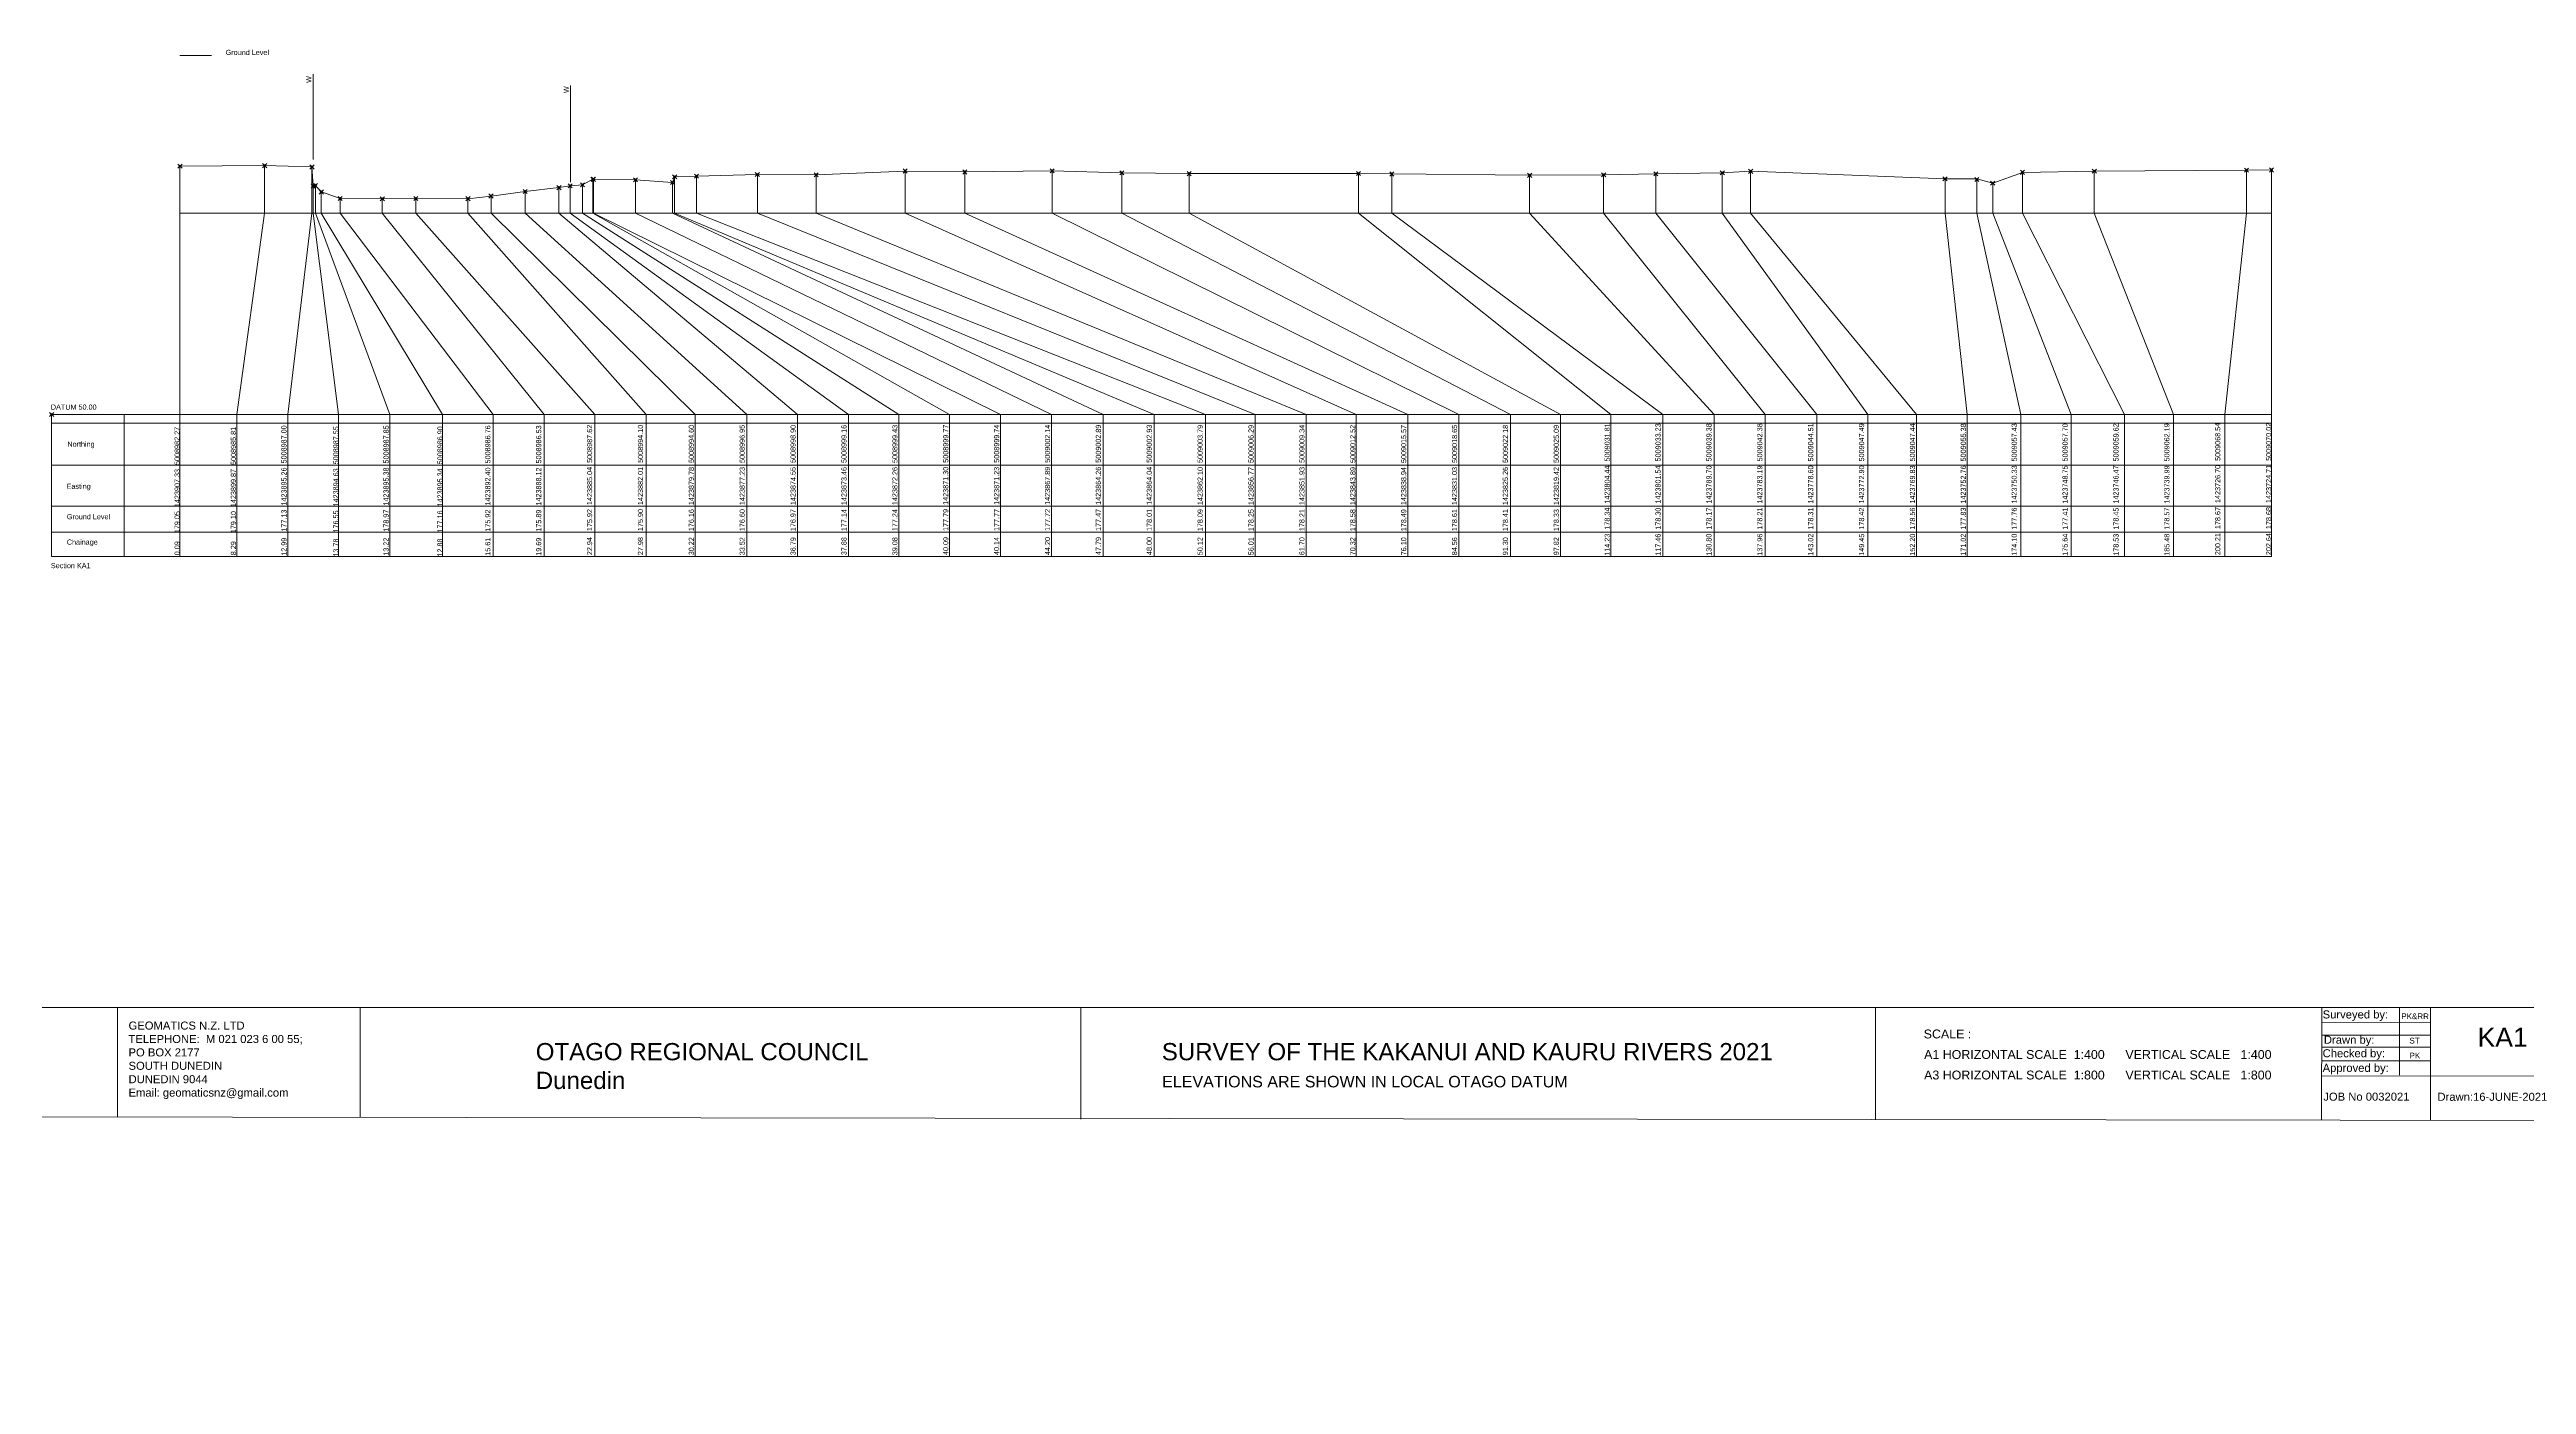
# Model space of a CAD drawing. Header units: millimetres. Extents: x -3070078 to 80050200, y -1699923 to 1425285330.
# Drawn here: x -2675780 to -2435916, y 61091 to 190343 of the extents above; entities that cross this region are included whole.
import ezdxf

# ---------------------------------------------------------------- set-up
doc = ezdxf.new("R2010")
doc.units = ezdxf.units.MM
doc.header["$PDMODE"] = 35
doc.header["$PDSIZE"] = 200
doc.layers.add('geo', color=7, linetype='Continuous', lineweight=0)
doc.layers.add('TITLE_BLOCK', color=7, linetype='Continuous')
doc.styles.get("Standard").update_dxf_attribs({"font": 'arial.ttf'})

# ---------------------------------------------------------------- blocks, each defined once
blk = doc.blocks.new('REVDATE')
at = {"flags": 8}
for tag, p in [('REVDATE', (0, 6)), ('USER', (0, -3)), ('FNAME', (0, -13))]:
    blk.add_attdef(tag, p, '', height=4.95, dxfattribs=at)
blk = doc.blocks.new('Geomatics_Circle_SPT')
at = {"layer": 'geo', "color": 2, "linetype": 'Continuous', "lineweight": 0}
for p, q in [((0, 25.2), (-25.2, 0)), ((-24.7, 4.9), (-4.9, 24.7)), ((-24.7, -4.9), (4.9, 24.7)), ((-9.7, 23.3), (-23.3, 9.6)), ((9.7, 23.3), (-23.3, -9.7)), ((-21, 14), (-14, 21)), ((-21, -14), (14, 21)), ((0, 0), (-17.8, 17.8)), ((-14, 21), (21, -14)), ((23.3, -9.7), (-9.7, 23.3)), ((-4.9, 24.7), (24.7, -4.9)), ((25.2, 0), (0, 25.2)), ((0, 0), (17.8, 17.8)), ((4.9, 24.7), (24.7, 4.9)), ((23.3, 9.7), (9.7, 23.3)), ((14, 21), (21, 14)), ((17.8, 18.1), (17.8, 18.1)), ((4.9, -24.7), (-24.7, 4.9)), ((-24.7, 0), (0, -24.7)), ((-23.3, 9.7), (9.7, -23.3)), ((14, -21), (-21, 14)), ((0, 0), (-17.8, -17.8)), ((21, 14), (-14, -21)), ((-9.7, -23.3), (23.3, 9.7)), ((24.7, 4.9), (-4.9, -24.7)), ((0, 0), (17.8, -17.8)), ((0, -24.8), (25.2, 0)), ((-4.9, -24.7), (-24.7, -4.9)), ((-23.3, -9.7), (-9.7, -23.3)), ((-14, -21), (-21, -14)), ((24.7, -4.9), (4.9, -24.7)), ((9.7, -23.3), (23.3, -9.7)), ((21, -14), (14, -21)), ((-17.8, -17.8), (-17.8, -17.8)), ((4.9, -24.7), (4.9, -24.7)), ((18.1, -17.8), (18.1, -17.8))]:
    blk.add_line(p, q, dxfattribs=at)
at = {"layer": 'geo', "color": 1, "linetype": 'Continuous', "lineweight": 0}
for p, q in [((-25.2, 0), (9.7, 23.3)), ((-25.2, 0), (-9.6, 23.3)), ((-4.9, 24.8), (-24.7, -4.9)), ((4.9, 24.7), (-24.7, 4.9)), ((14, 21), (-24.7, -4.9)), ((-14, 21), (-24.7, 4.9)), ((-23.3, 9.7), (0, 25.2)), ((-23.3, -9.6), (0, 25.2)), ((-23.3, -9.6), (17.8, 17.8)), ((-23.3, 9.7), (-17.8, 17.9)), ((-23.3, -9.6), (-17.8, 17.9)), ((-23.3, 9.7), (17.8, 17.8)), ((4.9, 24.8), (-21, -14)), ((-4.9, 24.7), (-21, 14)), ((14, 21), (-21, 14)), ((-14, 21), (-21, -14)), ((-17.9, 17.6), (-17.9, 17.6)), ((-17.8, 17.8), (9.7, 23.3)), ((-17.8, 17.8), (-9.6, 23.3)), ((-17.8, -17.8), (9.7, 23.3)), ((-17.8, -17.8), (-9.7, 23.3)), ((-9.7, -23.3), (-17.8, 17.8)), ((-17.8, 17.8), (9.7, -23.3)), ((-17.8, 17.8), (23.3, -9.6)), ((-17.8, 17.8), (23.3, 9.7)), ((4.9, 24.7), (-14, 21)), ((-4.9, 24.7), (-14, -20.9)), ((0, 0), (-14, 21)), ((-14, 21), (-4.9, -24.7)), ((-14, 21), (-14, 21)), ((24.7, -4.9), (-14, 21)), ((21, 14), (-14, 21)), ((-9.8, 23.1), (-9.8, 23.1)), ((-9.7, 23.3), (0, 25.2)), ((-9.7, 23.3), (0, -25.2)), ((-9.7, -23.3), (0, 25.2)), ((-9.6, 23.3), (17.8, -17.8)), ((-9.6, 23.3), (25.2, 0)), ((-9.6, 23.3), (17.8, 17.8)), ((-9.6, -23.3), (17.8, 17.9)), ((0, 0), (-4.9, 24.7)), ((-4.9, 24.7), (-4.9, 24.7)), ((21, -14), (-4.9, 24.7)), ((24.8, 4.9), (-4.9, 24.7)), ((14, 21), (-4.9, 24.7)), ((-0.2, 25.1), (-0.2, 25.1)), ((0, 25.2), (9.7, -23.3)), ((0, 25.2), (23.3, -9.7)), ((0, 25.2), (23.3, 9.7)), ((0, 25.2), (9.7, 23.3)), ((0, 0), (4.9, 24.7)), ((0, -25.2), (9.7, 23.3)), ((0, 0), (14, 21)), ((21, 14), (4.9, 24.8)), ((14, -21), (4.9, 24.7)), ((24.7, -4.9), (4.9, 24.7)), ((4.9, 24.7), (4.9, 24.7)), ((4.9, -24.7), (14, 21)), ((9.4, 23.3), (9.4, 23.3)), ((9.7, 23.3), (17.8, -17.8)), ((9.7, 23.3), (25.2, 0)), ((9.7, 23.3), (17.8, 17.9)), ((17.8, 17.8), (9.7, -23.3)), ((21, -14), (14, 21)), ((24.7, 4.9), (14, 21)), ((14, 21), (14, 21)), ((17.6, 17.9), (17.6, 17.9)), ((17.8, 17.8), (23.3, -9.7)), ((17.8, 17.8), (23.3, 9.7)), ((-25.2, 0), (23.3, 9.7)), ((-25.2, 0), (-23.3, 9.7)), ((-23.3, -9.7), (-25.2, 0)), ((-9.6, -23.3), (-25.2, 0)), ((9.7, -23.3), (-25.2, 0)), ((21, 14), (-24.7, 4.9)), ((-21, 14), (-24.7, -4.9)), ((0, 0), (-24.7, 4.9)), ((-24.7, 4.9), (-21, -14)), ((-24.7, 4.9), (-4.9, -24.7)), ((-24.7, 4.9), (14, -21)), ((-24.7, 4.9), (-24.7, 4.9)), ((0, 0), (-24.7, -4.9)), ((-17.8, -17.8), (-23.3, 9.7)), ((0, -25.2), (-23.3, 9.7)), ((-23.3, 9.7), (17.8, -17.8)), ((-23.3, 9.7), (25.2, 0)), ((-23.3, 9.4), (-23.3, 9.4)), ((-23.3, -9.7), (25.2, 0)), ((0, 0), (-21, 14)), ((-21, 14), (-14, -21)), ((-21, 14), (4.9, -24.7)), ((-21, 14), (-21, 14)), ((24.7, 4.9), (-21, 14)), ((0, 0), (-21, -14)), ((-17.8, -17.8), (23.3, 9.7)), ((-14, -21), (24.7, 4.9)), ((0, 0), (-14, -21)), ((25.2, 0), (-9.6, -23.3)), ((-4.9, -24.7), (21, 14)), ((0, 0), (-4.9, -24.7)), ((0, 0), (21, 14)), ((23.3, 9.7), (0, -25.2)), ((0, 0), (24.8, 4.9)), ((0, 0), (4.9, -24.7)), ((0, 0), (14, -21)), ((0, 0), (21, -14)), ((0, 0), (24.8, -4.9)), ((4.9, -24.7), (24.7, 4.9)), ((25.2, 0), (9.7, -23.3)), ((14, -21), (21, 14)), ((23.3, 9.7), (17.8, -17.8)), ((24.7, -4.9), (21, 14)), ((21, 14), (21, 14)), ((21, -14), (24.7, 4.9)), ((23.1, 9.8), (23.1, 9.8)), ((23.3, 9.7), (25.2, 0)), ((25.2, 0), (23.3, -9.6)), ((24.7, 4.9), (24.7, 4.9)), ((25.1, 0.2), (25.1, 0.2)), ((-25.2, 0), (23.3, -9.7)), ((-25.1, -0.2), (-25.1, -0.2)), ((-24.7, -4.9), (-24.7, -4.9)), ((-24.7, -4.9), (-14, -21)), ((-24.7, -4.9), (4.9, -24.7)), ((-24.7, -4.9), (21, -14)), ((-17.8, -17.8), (-23.3, -9.7)), ((0, -25.2), (-23.3, -9.6)), ((17.8, -17.8), (-23.3, -9.6)), ((-23.1, -9.8), (-23.1, -9.8)), ((-21, -14), (24.7, -4.9)), ((-21, -14), (-21, -14)), ((-21, -14), (-4.9, -24.7)), ((-21, -14), (14, -21)), ((23.3, -9.7), (-17.8, -17.8)), ((-14, -21), (21, -14)), ((-4.9, -24.7), (24.7, -4.9)), ((23.3, -9.6), (0, -25.2)), ((4.9, -24.7), (21, -14)), ((14, -21), (24.7, -4.9)), ((23.3, -9.6), (17.8, -17.8)), ((21, -14), (21, -14)), ((23.3, -9.4), (23.3, -9.4)), ((24.7, -4.9), (24.7, -4.9)), ((-9.6, -23.3), (-17.8, -17.8)), ((9.7, -23.3), (-17.8, -17.8)), ((-17.6, -17.9), (-17.6, -17.9)), ((-14, -21), (-14, -21)), ((-14, -21), (4.9, -24.7)), ((17.8, -17.8), (-9.7, -23.3)), ((0, -25.2), (-9.7, -23.3)), ((-9.4, -23.3), (-9.4, -23.3)), ((-4.9, -24.7), (14, -21)), ((-4.9, -24.7), (-4.9, -24.7)), ((9.7, -23.3), (0, -25.2)), ((0.2, -25.1), (0.2, -25.1)), ((4.9, -24.7), (4.9, -24.7)), ((17.8, -17.8), (9.7, -23.3)), ((9.8, -23.1), (9.8, -23.1)), ((14, -21), (14, -21)), ((17.9, -17.6), (17.9, -17.6))]:
    blk.add_line(p, q, dxfattribs=at)
at = {"layer": 'geo', "color": 114, "linetype": 'Continuous', "lineweight": 0}
for p, q in [((17.9, 17.8), (-25.2, 0)), ((-24.7, 4.9), (14, 21)), ((9.7, 23.3), (-23.3, 9.7)), ((-20.9, 14), (4.9, 24.7)), ((0, 25.2), (-17.8, 17.8)), ((-17.8, 17.8), (0, -25.2)), ((-14, 21), (-4.9, 24.7)), ((4.9, -24.7), (-14, 21)), ((0, 0), (-9.7, 23.3)), ((-4.9, 24.7), (14, -21)), ((17.8, -17.8), (0, 25.2)), ((0, 0), (9.7, 23.3)), ((4.9, 24.7), (21, -14)), ((23.3, -9.7), (9.7, 23.3)), ((14, 21), (24.7, -4.9)), ((25.2, 0), (17.8, 17.8)), ((-24.7, -4.9), (21, 14)), ((-14, -21), (-24.7, 4.9)), ((0, 0), (-23.3, 9.7)), ((-23.3, 9.7), (-9.7, -23.3)), ((0, 0), (-23.3, -9.7)), ((-4.9, -24.7), (-21, 14)), ((24.8, 4.9), (-20.9, -14)), ((0, 0), (-9.7, -23.3)), ((0, 0), (23.3, 9.7)), ((0, 0), (9.7, -23.3)), ((0, 0), (23.3, -9.7)), ((21, 14), (24.7, 4.9)), ((-25.2, 0), (-17.8, -17.8)), ((-21, -14), (-24.7, -4.9)), ((-17.8, -17.8), (25.2, 0)), ((24.8, -4.9), (-14, -21)), ((-9.6, -23.3), (23.3, -9.7)), ((21, -14), (-4.9, -24.8)), ((0, -25.2), (17.9, -17.8)), ((14, -21), (4.9, -24.8))]:
    blk.add_line(p, q, dxfattribs=at)
at = {"layer": 'geo', "color": 250, "linetype": 'Continuous', "lineweight": 0}
for p, q in [((-17.8, 17.8), (17.8, 17.8)), ((-17.8, -17.8), (-17.8, 17.8)), ((-14, 21), (-14, 21)), ((14, 21), (-14, 21)), ((-14, 20.9), (-14, -21)), ((-9.7, 23.3), (9.7, 23.3)), ((-9.7, -23.3), (-9.7, 23.3)), ((-4.9, 24.7), (4.9, 24.7)), ((-4.9, 24.7), (-4.9, -24.7)), ((0, 0), (0, 25.2)), ((4.9, 24.7), (4.9, -24.7)), ((9.7, -23.3), (9.7, 23.3)), ((14, 21), (14, -21)), ((17.8, -17.8), (17.8, 17.8)), ((0, 0), (-25.2, 0)), ((24.7, 4.9), (-24.7, 4.9)), ((-24.7, 4.9), (-24.7, -4.9)), ((-23.3, 9.7), (23.3, 9.7)), ((-23.3, 9.7), (-23.3, 9.7)), ((-23.3, -9.7), (-23.3, 9.7)), ((21, 14), (-21, 14)), ((-21, 14), (-21, -14)), ((0, 0), (0, -25.2)), ((0, 0), (25.2, 0)), ((21, 14), (21, 14)), ((21, -14), (21, 14)), ((23.3, 9.7), (23.3, -9.7)), ((24.7, 4.9), (24.7, 4.9)), ((24.7, -4.9), (24.7, 4.9)), ((-24.7, -4.9), (24.7, -4.9)), ((23.3, -9.7), (-23.3, -9.7)), ((-21, -14), (21, -14)), ((17.8, -17.8), (-17.8, -17.8)), ((-14, -21), (14, -21)), ((9.7, -23.3), (-9.7, -23.3)), ((-4.9, -24.7), (4.9, -24.7))]:
    blk.add_line(p, q, dxfattribs=at)
blk = doc.blocks.new('GeomaticsNZ TITLE BLOCK')
at = {"color": 7, "linetype": 'Continuous', "lineweight": 0}
for p, q in [((0, 94.9), (0, 1579.2)), ((0, 1579.2), (2363.4, 1579.2)), ((2363.4, 1579.2), (2364, 94.9)), ((2364, 94.9), (0, 94.9)), ((0, 94.9), (0, 0)), ((15.9, 94.9), (2364, 94.9)), ((224.3, 95.2), (224.3, -0.3)), ((2364, 94.9), (382.6, 94.9)), ((435.8, 95.2), (435.8, -0.7)), ((1063.4, 94.9), (1063.4, -2.4)), ((1755.4, 94.9), (1755.4, -2.6)), ((2143.9, 94.9), (2143.7, -3)), ((2211.5, 94.9), (2211.5, 36.1)), ((2238.6, 94.8), (2238.6, -3.2)), ((2364, -3.5), (2364, 94.9)), ((2143.9, 81.9), (2238.6, 81.7)), ((2143.9, 71), (2238.6, 71)), ((2143.6, 60.4), (2238.6, 60.4)), ((2143.8, 48.6), (2238.6, 48.6)), ((2143.8, 35.4), (2364, 35.3)), ((0, 0), (2364, -3.5))]:
    blk.add_line(p, q, dxfattribs=at)
at = {"color": 7, "linetype": 'Continuous', "lineweight": 0, "xscale": 1.36, "yscale": 1.36, "zscale": 1.36}
blk.add_blockref('Geomatics_Circle_SPT', (112.4, 45.7), dxfattribs=at)
at = {"color": 7, "linetype": 'Continuous', "lineweight": 0}
for s, p in [('PK&RR', (2213.2, 84.8)), ('ST', (2220.3, 63.6)), ('PK', (2220.4, 50.6))]:
    blk.add_text(s, height=5, dxfattribs=at).set_placement(p)
at = {"color": 7, "linetype": 'Continuous', "lineweight": 0, "attachment_point": 1}
for s, width, heights, insert, char_height in [('{\\C256;Surveyed by:}', 3535.727, [0], (2144.7, 92.4), 7), ('{\\C256;GEOMATICS N.Z. LTD                   \\PTELEPHONE:  M 021 023 6 00 55;\\PPO BOX 2177\\PSOUTH DUNEDIN\\PDUNEDIN 9044\\PEmail: geomaticsnz@gmail.com}', 3535.727, [94.7], (234, 82.7), 7), ('{\\C256;Drawn by:}', 3535.727, [0], (2145.8, 70.4), 7), ('{\\C256;Geomatics N.Z. LTD                   }', 125.079, [15.8], (68.8, 49.9), 7), ('{\\C256;OTAGO REGIONAL COUNCIL\\PDunedin}', 3535.727, [0], (588.6, 64), 15), ('{\\C256;SURVEY OF THE KAKANUI AND KAURU RIVERS 2021}', 3535.727, [0], (1133.8, 64), 15), ('{\\C256;Approved by:}', 3535.727, [0], (2144.7, 45.9), 7), ('{\\C256;Checked by:}', 3535.727, [0], (2144.7, 58.6), 7), ('{\\C256;ELEVATIONS ARE SHOWN IN LOCAL OTAGO DATUM}', 3535.727, [0], (1134.1, 35.4), 10), ('{\\C256;JOB No 0032021}', 3535.727, [0], (2145.3, 20.8), 7), ('{\\C256;Drawn:16-JUNE-2021}', 3535.727, [0], (2244.7, 20.7), 7)]:
    blk.add_mtext_dynamic_manual_height_columns(s, width=width, gutter_width=159, heights=heights, dxfattribs=dict(at, insert=insert, char_height=char_height))

msp = doc.modelspace()

# ---------------------------------------------------------------- linework, layer by layer
at = {"color": 1, "linetype": 'Continuous', "lineweight": 0}
msp.add_line((-2663153.246, 189759.975), (-2660081.074, 189759.975), dxfattribs=at)
at = {"color": 7, "linetype": 'Continuous', "lineweight": 0}
for p, q in [((-2650245.172, 179688.563), (-2650245.172, 187960.053)), ((-2625317.607, 177509.932), (-2625317.607, 186867.985)), ((-2654952.708, 179101.989), (-2654952.708, 174485.384)), ((-2650363.709, 178972), (-2650363.709, 174485.384)), ((-2623154.497, 177789.959), (-2623154.497, 174485.384)), ((-2623104.718, 177771.769), (-2623104.718, 174485.384)), ((-2619045.827, 177721.024), (-2619045.827, 174485.384)), ((-2615242.916, 178005.205), (-2615242.916, 174485.384)), ((-2613121.743, 178089.928), (-2613121.743, 174485.384)), ((-2607234.699, 178249.948), (-2607234.699, 174485.384)), ((-2601549.513, 178210.013), (-2601549.513, 174485.384)), ((-2592927.275, 178578.918), (-2592927.275, 174485.384)), ((-2587135.738, 178489.079), (-2587135.738, 174485.384)), ((-2578681.005, 178607.973), (-2578681.005, 174485.384)), ((-2571950.123, 178408.057), (-2571950.123, 174485.384)), ((-2565425.503, 178328.023), (-2565425.503, 174485.384)), ((-2549014.656, 178336.999), (-2549014.656, 174485.384)), ((-2545785.717, 178297.024), (-2545785.717, 174485.384)), ((-2532448.939, 178166.019), (-2532448.939, 174485.384)), ((-2525282.419, 178205.989), (-2525282.419, 174485.384)), ((-2520222.993, 178304.963), (-2520222.993, 174485.384)), ((-2513793.925, 178414.967), (-2513793.925, 174485.384)), ((-2511048.129, 178554.902), (-2511048.129, 174485.384)), ((-2492222.366, 177834.073), (-2492222.366, 174485.384)), ((-2489146.865, 177834), (-2489146.865, 174485.384)), ((-2484719.209, 178452.311), (-2484719.209, 174485.384)), ((-2477765.134, 178572.967), (-2477765.134, 174485.384)), ((-2463036.027, 178671.987), (-2463036.027, 174485.384)), ((-2460601.716, 178681.992), (-2460601.716, 141248.305)), ((-2460601.716, 178681.992), (-2460601.716, 170133.283)), ((-2650252.464, 177163.132), (-2650252.464, 174485.384)), ((-2650022.122, 177162), (-2650022.122, 174485.384)), ((-2649460.557, 176554.073), (-2649460.557, 174485.384)), ((-2647632.876, 175922.66), (-2647632.876, 174485.384)), ((-2643553.456, 175892.014), (-2643553.456, 174485.384)), ((-2640305.535, 175921.982), (-2640305.535, 174485.384)), ((-2635263.543, 175901.008), (-2635263.543, 174485.384)), ((-2633028.944, 176160.777), (-2633028.944, 174485.384)), ((-2629720.451, 176600.745), (-2629720.451, 174485.384)), ((-2626451.009, 176970.783), (-2626451.009, 174485.384)), ((-2625360.998, 177140.701), (-2625360.998, 174485.384)), ((-2624166.158, 177240.84), (-2624166.158, 174485.384)), ((-2615458.551, 177470.134), (-2615458.551, 174485.384)), ((-2487604.831, 177414.521), (-2487604.831, 174485.384)), ((-2663153.246, 174485.384), (-2663153.246, 141248.305)), ((-2663153.246, 174485.384), (-2460601.716, 174485.384)), ((-2654952.708, 174485.384), (-2657646.664, 155000)), ((-2650363.709, 174485.384), (-2652704.201, 155000)), ((-2650252.464, 174485.384), (-2647798.04, 155000)), ((-2650022.122, 174485.384), (-2642832.756, 155000)), ((-2649460.557, 174485.384), (-2637717.48, 155000)), ((-2647632.876, 174485.384), (-2632815.893, 155000)), ((-2643553.456, 174485.384), (-2627866.251, 155000)), ((-2640305.535, 174485.384), (-2622988.1, 155000)), ((-2635263.543, 174485.384), (-2617990.76, 155000)), ((-2633028.944, 174485.384), (-2613254.473, 155000)), ((-2629720.451, 174485.384), (-2608257.133, 155000)), ((-2626451.009, 174485.384), (-2603345.767, 155000)), ((-2625360.976, 174485.384), (-2598412.615, 155000)), ((-2624166.158, 174485.384), (-2593524.67, 155000)), ((-2623154.497, 174485.384), (-2588615.995, 155000)), ((-2583679.838, 155000), (-2623104.718, 174485.384)), ((-2619045.827, 174485.384), (-2578742.369, 155000)), ((-2573748.946, 155000), (-2615458.551, 174485.384)), ((-2615242.916, 174485.384), (-2568823.612, 155000)), ((-2613121.743, 174485.384), (-2563852.886, 155000)), ((-2559041.04, 155000), (-2607234.699, 174485.384)), ((-2601549.513, 174485.384), (-2554086.231, 155000)), ((-2549251.995, 155000), (-2592927.275, 174485.384)), ((-2587135.738, 174485.384), (-2544239.812, 155000)), ((-2578681.005, 174485.384), (-2539316.603, 155000)), ((-2571950.123, 174485.384), (-2534304.42, 155000)), ((-2565425.503, 174485.384), (-2529470.184, 155000)), ((-2549014.656, 174485.384), (-2524576.632, 155000)), ((-2545785.717, 174485.384), (-2519564.45, 155000)), ((-2532448.939, 174485.384), (-2514581.703, 155000)), ((-2525282.419, 174485.384), (-2509624.531, 155000)), ((-2520222.993, 174485.384), (-2504621.245, 155000)), ((-2513793.925, 174485.384), (-2499687.128, 155000)), ((-2511048.129, 174485.384), (-2494979.344, 155000)), ((-2492222.366, 174485.384), (-2490068.597, 155000)), ((-2489146.865, 174485.384), (-2484886.705, 155000)), ((-2487604.831, 174485.384), (-2480006.085, 155000)), ((-2484719.209, 174485.384), (-2474854.319, 155000)), ((-2477765.134, 174485.384), (-2470099.557, 155000)), ((-2463036.027, 174485.384), (-2465111.075, 155000)), ((-2675579.978, 155000), (-2460601.716, 155000)), ((-2675579.978, 155000), (-2460601.716, 155000)), ((-2675579.978, 155000), (-2675579.978, 141248.305)), ((-2675579.978, 154157.95), (-2460601.716, 154157.95)), ((-2669540.987, 155000), (-2460601.716, 155000)), ((-2668566.829, 155000), (-2668566.829, 141248.305)), ((-2657646.664, 155000), (-2657646.664, 141248.305)), ((-2652704.201, 155000), (-2652704.201, 141248.305)), ((-2647798.04, 155000), (-2647798.04, 141248.305)), ((-2642832.756, 155000), (-2642832.756, 141248.305)), ((-2637717.48, 155000), (-2637717.48, 141248.305)), ((-2632815.893, 155000), (-2632815.893, 141248.305)), ((-2627866.251, 155000), (-2627866.251, 141248.305)), ((-2622988.1, 155000), (-2622988.1, 141248.305)), ((-2617990.76, 155000), (-2617990.76, 141248.305)), ((-2613254.473, 155000), (-2613254.473, 141248.305)), ((-2608257.133, 155000), (-2608257.133, 141248.305)), ((-2603345.767, 155000), (-2603345.767, 141248.305)), ((-2598412.637, 155000), (-2598412.637, 141248.305)), ((-2593524.67, 155000), (-2593524.67, 141248.305)), ((-2588615.995, 155000), (-2588615.995, 141248.305)), ((-2583679.838, 155000), (-2583679.838, 141248.305)), ((-2578742.369, 155000), (-2578742.369, 141248.305)), ((-2573748.946, 155000), (-2573748.946, 141248.305)), ((-2568823.612, 155000), (-2568823.612, 141248.305)), ((-2563852.886, 155000), (-2563852.886, 141248.305)), ((-2559041.04, 155000), (-2559041.04, 141248.305)), ((-2554086.231, 155000), (-2554086.231, 141248.305)), ((-2549251.995, 155000), (-2549251.995, 141248.305)), ((-2544239.812, 155000), (-2544239.812, 141248.305)), ((-2539316.603, 155000), (-2539316.603, 141248.305)), ((-2534304.42, 155000), (-2534304.42, 141248.305)), ((-2529470.184, 155000), (-2529470.184, 141248.305)), ((-2524576.632, 155000), (-2524576.632, 141248.305)), ((-2519564.45, 155000), (-2519564.45, 141248.305)), ((-2514581.703, 155000), (-2514581.703, 141248.305)), ((-2509624.531, 155000), (-2509624.531, 141248.305)), ((-2504621.245, 155000), (-2504621.245, 141248.305)), ((-2499687.128, 155000), (-2499687.128, 141248.305)), ((-2494979.344, 155000), (-2494979.344, 141248.305)), ((-2490068.597, 155000), (-2490068.597, 141248.305)), ((-2484886.705, 155000), (-2484886.705, 141248.305)), ((-2480006.085, 155000), (-2480006.085, 141248.305)), ((-2474854.319, 155000), (-2474854.319, 141248.305)), ((-2470099.557, 155000), (-2470099.557, 141248.305)), ((-2465111.075, 155000), (-2465111.075, 141248.305)), ((-2675579.978, 150114.585), (-2460601.716, 150114.585)), ((-2675579.978, 146127.744), (-2460601.716, 146127.744)), ((-2675579.978, 143615.967), (-2460601.716, 143615.967)), ((-2675579.978, 141248.305), (-2460601.716, 141248.305)), ((-2675579.978, 141248.305), (-2460601.716, 141248.305)), ((-2672398.814, 139878.784), (-2672398.814, 139878.784))]:
    msp.add_line(p, q, dxfattribs=at)
at = {"linetype": 'Continuous', "lineweight": 0}
msp.add_line((-2663151.332, 179053), (-2663153.246, 174485.384), dxfattribs=at)
at = {"color": 1, "linetype": 'Continuous', "lineweight": 0}
msp.add_lwpolyline([(-2663151.332, 179053), (-2654950.793, 179102), (-2650363.709, 178972), (-2650250.55, 177132), (-2650022.122, 177162), (-2649458.642, 176552), (-2647630.961, 175922), (-2643551.542, 175892), (-2640303.62, 175922), (-2635261.628, 175901), (-2633027.03, 176161), (-2629718.536, 176601), (-2626449.094, 176971), (-2625359.083, 177141), (-2624164.244, 177241), (-2623152.582, 177791), (-2623102.804, 177771), (-2619043.912, 177721), (-2615456.637, 177470), (-2615241.001, 178010), (-2613119.829, 178090), (-2607232.785, 178250), (-2601547.598, 178210), (-2592925.36, 178579), (-2587141.339, 178489), (-2578679.091, 178608), (-2571948.209, 178408), (-2565423.588, 178328), (-2549012.742, 178337), (-2545783.802, 178297), (-2532447.025, 178166), (-2525280.505, 178206), (-2520221.078, 178305), (-2513792.01, 178415), (-2511046.215, 178555), (-2492220.451, 177834), (-2489144.951, 177834), (-2487602.916, 177414), (-2484717.294, 178453), (-2477763.219, 178573), (-2463034.113, 178672), (-2460599.802, 178682)], dxfattribs=at)
at = {"color": 7, "linetype": 'Continuous', "lineweight": 0}
for p in [(-2663151.332, 179053), (-2654950.793, 179102), (-2650363.709, 178972), (-2623152.582, 177791), (-2623102.804, 177771), (-2619043.912, 177721), (-2615456.637, 177470), (-2615241.001, 178010), (-2613119.829, 178090), (-2607232.785, 178250), (-2601547.598, 178210), (-2592925.36, 178579), (-2587141.339, 178489), (-2578679.091, 178608), (-2571948.209, 178408), (-2565423.588, 178328), (-2549012.742, 178337), (-2545783.802, 178297), (-2532447.025, 178166), (-2525280.505, 178206), (-2520221.078, 178305), (-2513792.01, 178415), (-2511046.215, 178555), (-2492220.451, 177834), (-2489144.951, 177764), (-2487602.916, 177414), (-2484717.294, 178453), (-2477763.219, 178573), (-2463034.113, 178672), (-2460599.802, 178682), (-2650250.55, 177132), (-2650022.122, 177162), (-2649458.642, 176552), (-2647630.961, 175922), (-2643551.542, 175892), (-2640303.62, 175922), (-2635261.628, 175901), (-2633027.03, 176161), (-2629718.536, 176601), (-2626449.094, 176971), (-2625359.083, 177141), (-2624164.244, 177241), (-2675579.978, 155000)]:
    msp.add_point(p, dxfattribs=at)

# ---------------------------------------------------------------- block references
at = {"color": 7, "linetype": 'Continuous', "lineweight": 0, "xscale": 111.2022893510132, "yscale": 111.2022893510132, "zscale": 111.2022893510132}
msp.add_blockref('GeomaticsNZ TITLE BLOCK', (-2694149.745, 87030.951), dxfattribs=at)
at = {"layer": 'TITLE_BLOCK'}
ref = msp.add_blockref('REVDATE', (-2618182.552, 61092.531), dxfattribs=at)
ref.add_attrib('USER', 'HP15-ZBOOK', (-2618182.552, 61092.531), dxfattribs={"height": 4.95})
ref.add_attrib('REVDATE', '7/07/2021 12:15 PM', (-2618118.745, 61092.531), dxfattribs={"height": 4.95})
ref.add_attrib('FNAME', 'KakanuiXS Lines 1 to 18 - Copy.xlsx.dwg', (-2618036.461, 61092.531), dxfattribs={"height": 4.95})

# ---------------------------------------------------------------- texts
at = {"color": 7, "linetype": 'Continuous', "lineweight": 0}
for s, height, p in [('Ground Level', 500, (-2658722.3, 189816.544)), ('DATUM 50.00', 500, (-2675650.725, 155474.577)), ('Northing', 500, (-2674053.719, 151888.468)), ('Easting', 500, (-2674126.524, 147809.402)), ('Ground Level', 500, (-2674108.447, 144861.332)), ('Chainage', 500, (-2674106.06, 142404.914)), ('Section KA1', 500, (-2675650.736, 140125.494)), ('SCALE :  ', 859.8945, (-2494286.441, 94596.365)), ('KA1', 1842.631, (-2440654.918, 93785.145)), ('A1 HORIZONTAL SCALE  1:400      VERTICAL SCALE   1:400 ', 859.89445, (-2494246.639, 92609.175)), ('A3 HORIZONTAL SCALE  1:800      VERTICAL SCALE   1:800', 859.89445, (-2494246.639, 90621.985))]:
    msp.add_text(s, height=height, dxfattribs=at).set_placement(p)
for s, p in [('0.09    179.05  1423907.33  5008982.27', (-2663174.032, 141380.115)), ('8.29    179.10  1423899.87  5008985.81', (-2657723.997, 141380.797)), ('12.99   177.13  1423895.26  5008987.00', (-2652828.968, 141333.048)), ('13.78   176.55  1423894.63  5008987.55', (-2647798.04, 141248.305)), ('13.22   178.97  1423895.38  5008987.85', (-2642942.389, 141333.048)), ('12.88   177.16  1423895.34  5008986.90', (-2637717.48, 141248.305)), ('15.61   175.92  1423892.40  5008986.76', (-2633087.984, 141333.048)), ('19.69   175.89  1423888.12  5008986.53', (-2628160.781, 141333.048)), ('22.94   175.92  1423885.04  5008987.62', (-2623233.578, 141388.642)), ('27.98   175.90  1423882.01  5008994.10', (-2618306.376, 141388.642)), ('30.22   176.16  1423879.78  5008994.60', (-2613379.173, 141379.774)), ('33.52   176.60  1423877.23  5008996.95', (-2608451.97, 141379.774)), ('36.79   176.97  1423874.55  5008998.90', (-2603524.768, 141379.774)), ('37.88   177.14  1423873.46  5008999.16', (-2598597.565, 141379.774)), ('39.08   177.24  1423872.26  5008999.43', (-2593670.362, 141379.774)), ('40.09   177.79  1423871.30  5008999.77', (-2588743.16, 141400.238)), ('40.14   177.77  1423871.23  5008999.74', (-2583815.957, 141400.238)), ('44.20   177.72  1423867.89  5009002.14', (-2578888.754, 141400.238)), ('47.79   177.47  1423864.26  5009002.89', (-2573961.552, 141400.238)), ('48.00   178.01  1423864.04  5009002.93', (-2569034.349, 141400.238)), ('50.12   178.09  1423862.10  5009003.79', (-2564107.146, 141380.115)), ('56.01   178.25  1423856.77  5009006.29', (-2559179.944, 141380.115)), ('61.70   178.21  1423851.93  5009009.34', (-2554252.741, 141382.844)), ('70.32   178.58  1423843.89  5009012.52', (-2549325.538, 141376.022)), ('76.10   178.49  1423838.94  5009015.57', (-2544398.336, 141376.022)), ('84.56   178.61  1423831.03  5009018.65', (-2539471.133, 141380.797)), ('91.30   178.41  1423825.26  5009022.18', (-2534543.93, 141380.115)), ('97.82   178.33  1423819.42  5009025.09', (-2529616.728, 141380.115)), ('114.23  178.34  1423804.44  5009031.81', (-2524689.525, 141333.048)), ('117.46  178.30  1423801.54  5009033.23', (-2519762.322, 141333.048)), ('130.80  178.17  1423789.70  5009039.38', (-2514835.12, 141333.048)), ('137.96  178.21  1423783.19  5009042.38', (-2509907.917, 141333.048)), ('143.02  178.31  1423778.60  5009044.51', (-2504980.714, 141333.048)), ('149.45  178.42  1423772.90  5009047.49', (-2500053.512, 141333.048)), ('152.20  178.56  1423769.83  5009047.44', (-2495126.309, 141333.048)), ('171.02  177.83  1423752.76  5009055.38', (-2490199.106, 141333.048)), ('174.10  177.76  1423750.33  5009057.43', (-2485271.904, 141333.048)), ('175.64  177.41  1423748.75  5009057.70', (-2480344.701, 141333.048)), ('178.53  178.45  1423746.47  5009059.62', (-2475417.498, 141333.048)), ('185.48  178.57  1423739.99  5009062.19', (-2470490.296, 141333.048)), ('200.21  178.67  1423726.70  5009068.54', (-2465563.093, 141388.642)), ('202.64  178.68  1423724.71  5009070.02', (-2460635.89, 141388.642))]:
    msp.add_text(s, height=500, rotation=90, dxfattribs=at).set_placement(p)
at = {"color": 7, "linetype": 'Continuous', "lineweight": 0, "char_height": 500, "attachment_point": 1, "rotation": 90}
for insert in [(-2650916.982, 187115.399), (-2625989.417, 186128.977)]:
    msp.add_mtext_dynamic_manual_height_columns('W', width=4277.92851, gutter_width=12.5, heights=[0], dxfattribs=dict(at, insert=insert))

doc.saveas('drawing.dxf')
